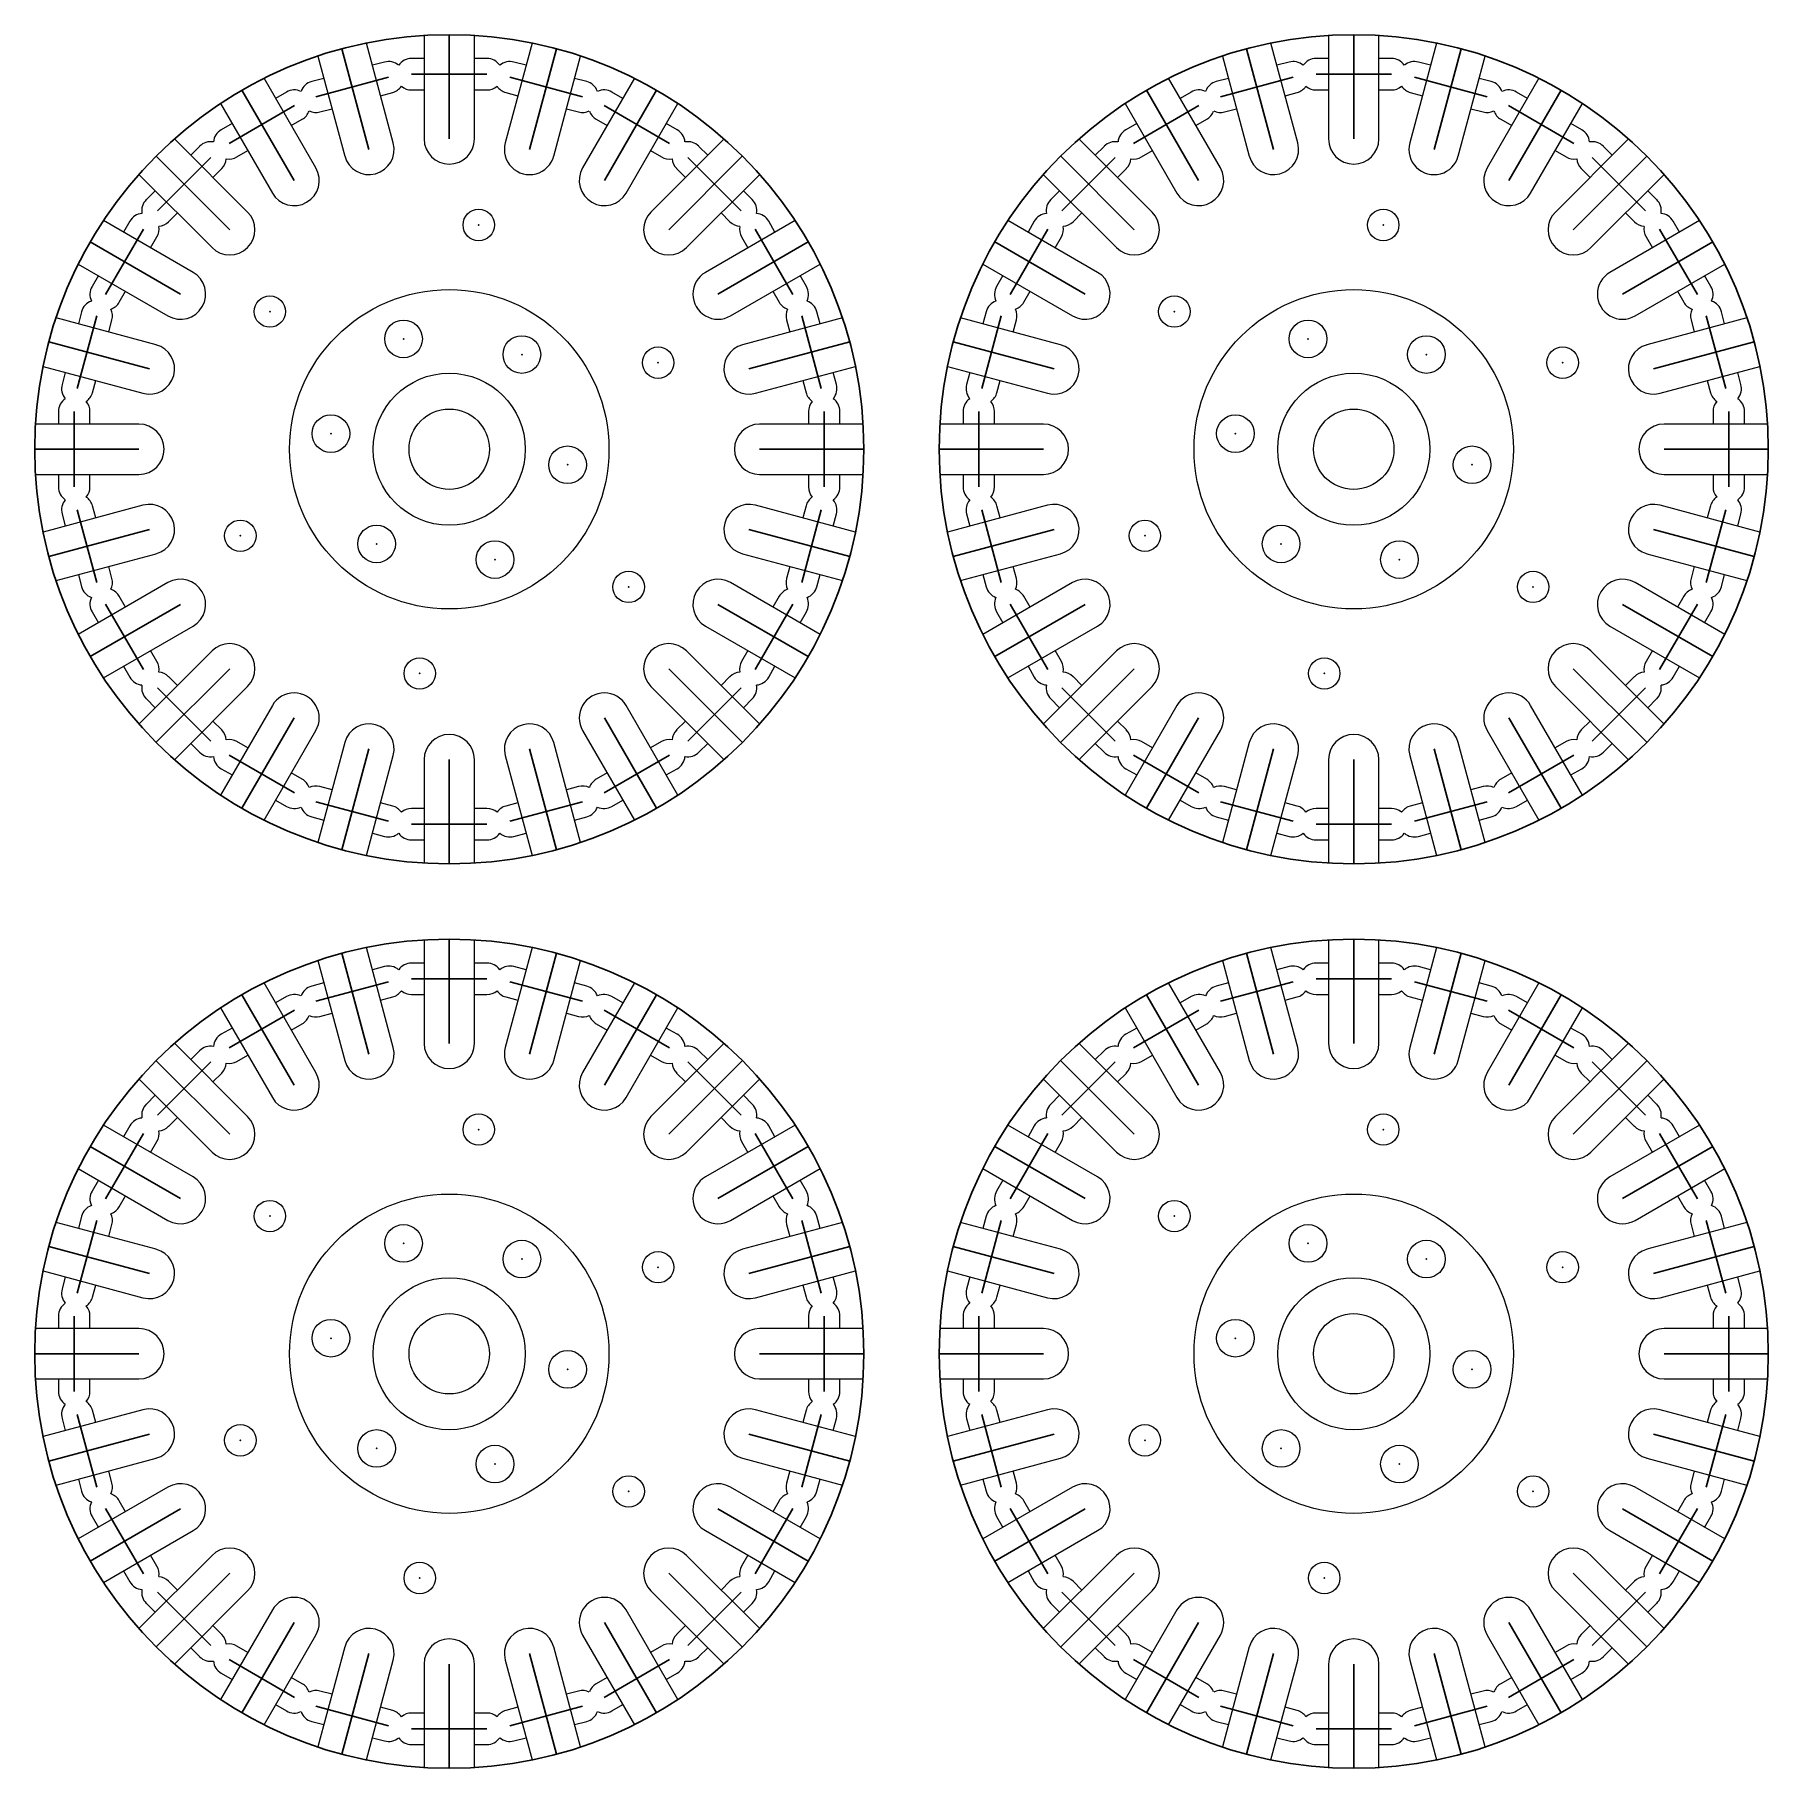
# Model space of a CAD drawing. Header units: millimetres. Extents: x 3 to 141, y 3 to 141.
import ezdxf

# ---------------------------------------------------------------- set-up
doc = ezdxf.new("R2010")
doc.units = ezdxf.units.MM
doc.header["$PDSIZE"] = -1

msp = doc.modelspace()

# ---------------------------------------------------------------- linework, layer by layer
at = {"color": 7, "linetype": 'Continuous', "lineweight": 15}
for p, q in [((34, 140.94), (34, 132.7)), ((38, 132.7), (38, 140.94)), ((106, 140.94), (106, 132.7)), ((110, 132.7), (110, 140.94)), ((31.54, 132.38), (29.41, 140.33)), ((42.59, 140.33), (40.46, 132.38)), ((103.54, 132.38), (101.41, 140.33)), ((114.59, 140.33), (112.46, 132.38)), ((25.54, 139.3), (27.68, 131.34)), ((30.85, 138.82), (29.88, 138.56)), ((34, 139.1), (33, 139.1)), ((39, 139.1), (38, 139.1)), ((42.12, 138.56), (41.15, 138.82)), ((44.32, 131.34), (46.46, 139.3)), ((97.54, 139.3), (99.68, 131.34)), ((102.85, 138.82), (101.88, 138.56)), ((106, 139.1), (105, 139.1)), ((111, 139.1), (110, 139.1)), ((114.12, 138.56), (113.15, 138.82)), ((116.32, 131.34), (118.46, 139.3)), ((25.38, 130.39), (21.26, 137.53)), ((26.02, 137.52), (25.05, 137.26)), ((46.95, 137.26), (45.98, 137.52)), ((50.74, 137.53), (46.62, 130.39)), ((97.38, 130.39), (93.26, 137.53)), ((98.02, 137.52), (97.05, 137.26)), ((118.95, 137.26), (117.98, 137.52)), ((122.74, 137.53), (118.62, 130.39)), ((17.8, 135.53), (21.92, 128.39)), ((23.05, 136.43), (22.18, 135.93)), ((30.53, 136.14), (31.5, 136.4)), ((33, 136.6), (34, 136.6)), ((38, 136.6), (39, 136.6)), ((40.5, 136.4), (41.47, 136.14)), ((49.82, 135.93), (48.95, 136.43)), ((50.08, 128.39), (54.2, 135.53)), ((89.8, 135.53), (93.92, 128.39)), ((95.05, 136.43), (94.18, 135.93)), ((102.53, 136.14), (103.5, 136.4)), ((105, 136.6), (106, 136.6)), ((110, 136.6), (111, 136.6)), ((112.5, 136.4), (113.47, 136.14)), ((121.82, 135.93), (120.95, 136.43)), ((122.08, 128.39), (126.2, 135.53)), ((18.72, 133.93), (17.85, 133.43)), ((23.43, 133.77), (24.3, 134.27)), ((25.7, 134.85), (26.67, 135.11)), ((45.33, 135.11), (46.3, 134.85)), ((47.7, 134.27), (48.57, 133.77)), ((54.15, 133.43), (53.28, 133.93)), ((90.72, 133.93), (89.85, 133.43)), ((95.43, 133.77), (96.3, 134.27)), ((97.7, 134.85), (98.67, 135.11)), ((117.33, 135.11), (118.3, 134.85)), ((119.7, 134.27), (120.57, 133.77)), ((126.15, 133.43), (125.28, 133.93)), ((19.95, 126.88), (14.12, 132.71)), ((57.88, 132.71), (52.05, 126.88)), ((91.95, 126.88), (86.12, 132.71)), ((129.88, 132.71), (124.05, 126.88)), ((16.13, 132.11), (15.42, 131.41)), ((19.1, 131.27), (19.97, 131.77)), ((52.03, 131.77), (52.9, 131.27)), ((56.58, 131.41), (55.87, 132.11)), ((88.13, 132.11), (87.42, 131.41)), ((91.1, 131.27), (91.97, 131.77)), ((124.03, 131.77), (124.9, 131.27)), ((128.58, 131.41), (127.87, 132.11)), ((11.29, 129.88), (17.12, 124.05)), ((17.19, 129.64), (17.9, 130.34)), ((54.1, 130.34), (54.81, 129.64)), ((54.88, 124.05), (60.71, 129.88)), ((83.29, 129.88), (89.12, 124.05)), ((89.19, 129.64), (89.9, 130.34)), ((126.1, 130.34), (126.81, 129.64)), ((126.88, 124.05), (132.71, 129.88)), ((12.59, 128.58), (11.89, 127.87)), ((60.11, 127.87), (59.41, 128.58)), ((84.59, 128.58), (83.89, 127.87)), ((132.11, 127.87), (131.41, 128.58)), ((15.61, 122.08), (8.47, 126.2)), ((10.57, 126.15), (10.07, 125.28)), ((13.66, 126.1), (14.36, 126.81)), ((63.53, 126.2), (56.39, 122.08)), ((57.64, 126.81), (58.34, 126.1)), ((61.93, 125.28), (61.43, 126.15)), ((87.61, 122.08), (80.47, 126.2)), ((82.57, 126.15), (82.07, 125.28)), ((85.66, 126.1), (86.36, 126.81)), ((135.53, 126.2), (128.39, 122.08)), ((129.64, 126.81), (130.34, 126.1)), ((133.93, 125.28), (133.43, 126.15)), ((12.23, 124.03), (12.73, 124.9)), ((59.27, 124.9), (59.77, 124.03)), ((84.23, 124.03), (84.73, 124.9)), ((131.27, 124.9), (131.77, 124.03)), ((6.47, 122.74), (13.61, 118.62)), ((8.07, 121.82), (7.57, 120.95)), ((58.39, 118.62), (65.53, 122.74)), ((64.43, 120.95), (63.93, 121.82)), ((78.47, 122.74), (85.61, 118.62)), ((80.07, 121.82), (79.57, 120.95)), ((130.39, 118.62), (137.53, 122.74)), ((136.43, 120.95), (135.93, 121.82)), ((9.73, 119.7), (10.23, 120.57)), ((61.77, 120.57), (62.27, 119.7)), ((81.73, 119.7), (82.23, 120.57)), ((133.77, 120.57), (134.27, 119.7)), ((6.74, 118.95), (6.48, 117.98)), ((65.52, 117.98), (65.26, 118.95)), ((78.74, 118.95), (78.48, 117.98)), ((137.52, 117.98), (137.26, 118.95)), ((12.66, 116.32), (4.7, 118.46)), ((8.89, 117.33), (9.15, 118.3)), ((67.3, 118.46), (59.34, 116.32)), ((62.85, 118.3), (63.11, 117.33)), ((84.66, 116.32), (76.7, 118.46)), ((80.89, 117.33), (81.15, 118.3)), ((139.3, 118.46), (131.34, 116.32)), ((134.85, 118.3), (135.11, 117.33)), ((3.67, 114.59), (11.62, 112.46)), ((60.38, 112.46), (68.33, 114.59)), ((75.67, 114.59), (83.62, 112.46)), ((132.38, 112.46), (140.33, 114.59)), ((5.44, 114.12), (5.18, 113.15)), ((7.6, 112.5), (7.86, 113.47)), ((64.14, 113.47), (64.4, 112.5)), ((66.82, 113.15), (66.56, 114.12)), ((77.44, 114.12), (77.18, 113.15)), ((79.6, 112.5), (79.86, 113.47)), ((136.14, 113.47), (136.4, 112.5)), ((138.82, 113.15), (138.56, 114.12)), ((4.9, 111), (4.9, 110)), ((7.4, 110), (7.4, 111)), ((64.6, 111), (64.6, 110)), ((67.1, 110), (67.1, 111)), ((76.9, 111), (76.9, 110)), ((79.4, 110), (79.4, 111)), ((136.6, 111), (136.6, 110)), ((139.1, 110), (139.1, 111)), ((11.3, 110), (3.06, 110)), ((68.94, 110), (60.7, 110)), ((83.3, 110), (75.06, 110)), ((140.94, 110), (132.7, 110)), ((3.06, 106), (11.3, 106)), ((4.9, 106), (4.9, 105)), ((7.4, 105), (7.4, 106)), ((60.7, 106), (68.94, 106)), ((64.6, 106), (64.6, 105)), ((67.1, 105), (67.1, 106)), ((75.06, 106), (83.3, 106)), ((76.9, 106), (76.9, 105)), ((79.4, 105), (79.4, 106)), ((132.7, 106), (140.94, 106)), ((136.6, 106), (136.6, 105)), ((139.1, 105), (139.1, 106)), ((11.62, 103.54), (3.67, 101.41)), ((68.33, 101.41), (60.38, 103.54)), ((83.62, 103.54), (75.67, 101.41)), ((140.33, 101.41), (132.38, 103.54)), ((5.18, 102.85), (5.44, 101.88)), ((7.86, 102.53), (7.6, 103.5)), ((64.4, 103.5), (64.14, 102.53)), ((66.56, 101.88), (66.82, 102.85)), ((77.18, 102.85), (77.44, 101.88)), ((79.86, 102.53), (79.6, 103.5)), ((136.4, 103.5), (136.14, 102.53)), ((138.56, 101.88), (138.82, 102.85)), ((4.7, 97.54), (12.66, 99.68)), ((59.34, 99.68), (67.3, 97.54)), ((76.7, 97.54), (84.66, 99.68)), ((131.34, 99.68), (139.3, 97.54)), ((6.48, 98.02), (6.74, 97.05)), ((9.15, 97.7), (8.89, 98.67)), ((63.11, 98.67), (62.85, 97.7)), ((65.26, 97.05), (65.52, 98.02)), ((78.48, 98.02), (78.74, 97.05)), ((81.15, 97.7), (80.89, 98.67)), ((135.11, 98.67), (134.85, 97.7)), ((137.26, 97.05), (137.52, 98.02)), ((13.61, 97.38), (6.47, 93.26)), ((65.53, 93.26), (58.39, 97.38)), ((85.61, 97.38), (78.47, 93.26)), ((137.53, 93.26), (130.39, 97.38)), ((10.23, 95.43), (9.73, 96.3)), ((62.27, 96.3), (61.77, 95.43)), ((82.23, 95.43), (81.73, 96.3)), ((134.27, 96.3), (133.77, 95.43)), ((7.57, 95.05), (8.07, 94.18)), ((8.47, 89.8), (15.61, 93.92)), ((56.39, 93.92), (63.53, 89.8)), ((63.93, 94.18), (64.43, 95.05)), ((79.57, 95.05), (80.07, 94.18)), ((80.47, 89.8), (87.61, 93.92)), ((128.39, 93.92), (135.53, 89.8)), ((135.93, 94.18), (136.43, 95.05)), ((17.12, 91.95), (11.29, 86.12)), ((12.73, 91.1), (12.23, 91.97)), ((60.71, 86.12), (54.88, 91.95)), ((59.77, 91.97), (59.27, 91.1)), ((89.12, 91.95), (83.29, 86.12)), ((84.73, 91.1), (84.23, 91.97)), ((132.71, 86.12), (126.88, 91.95)), ((131.77, 91.97), (131.27, 91.1)), ((10.07, 90.72), (10.57, 89.85)), ((14.36, 89.19), (13.66, 89.9)), ((58.34, 89.9), (57.64, 89.19)), ((61.43, 89.85), (61.93, 90.72)), ((82.07, 90.72), (82.57, 89.85)), ((86.36, 89.19), (85.66, 89.9)), ((130.34, 89.9), (129.64, 89.19)), ((133.43, 89.85), (133.93, 90.72)), ((14.12, 83.29), (19.95, 89.12)), ((52.05, 89.12), (57.88, 83.29)), ((86.12, 83.29), (91.95, 89.12)), ((124.05, 89.12), (129.88, 83.29)), ((11.89, 88.13), (12.59, 87.42)), ((21.92, 87.61), (17.8, 80.47)), ((54.2, 80.47), (50.08, 87.61)), ((59.41, 87.42), (60.11, 88.13)), ((83.89, 88.13), (84.59, 87.42)), ((93.92, 87.61), (89.8, 80.47)), ((126.2, 80.47), (122.08, 87.61)), ((131.41, 87.42), (132.11, 88.13)), ((17.9, 85.66), (17.19, 86.36)), ((21.26, 78.47), (25.38, 85.61)), ((46.62, 85.61), (50.74, 78.47)), ((54.81, 86.36), (54.1, 85.66)), ((89.9, 85.66), (89.19, 86.36)), ((93.26, 78.47), (97.38, 85.61)), ((118.62, 85.61), (122.74, 78.47)), ((126.81, 86.36), (126.1, 85.66)), ((15.42, 84.59), (16.13, 83.89)), ((19.97, 84.23), (19.1, 84.73)), ((27.68, 84.66), (25.54, 76.7)), ((46.46, 76.7), (44.32, 84.66)), ((52.9, 84.73), (52.03, 84.23)), ((55.87, 83.89), (56.58, 84.59)), ((87.42, 84.59), (88.13, 83.89)), ((91.97, 84.23), (91.1, 84.73)), ((99.68, 84.66), (97.54, 76.7)), ((118.46, 76.7), (116.32, 84.66)), ((124.9, 84.73), (124.03, 84.23)), ((127.87, 83.89), (128.58, 84.59)), ((29.41, 75.67), (31.54, 83.62)), ((34, 83.3), (34, 75.06)), ((38, 75.06), (38, 83.3)), ((40.46, 83.62), (42.59, 75.67)), ((101.41, 75.67), (103.54, 83.62)), ((106, 83.3), (106, 75.06)), ((110, 75.06), (110, 83.3)), ((112.46, 83.62), (114.59, 75.67)), ((17.85, 82.57), (18.72, 82.07)), ((24.3, 81.73), (23.43, 82.23)), ((48.57, 82.23), (47.7, 81.73)), ((53.28, 82.07), (54.15, 82.57)), ((89.85, 82.57), (90.72, 82.07)), ((96.3, 81.73), (95.43, 82.23)), ((120.57, 82.23), (119.7, 81.73)), ((125.28, 82.07), (126.15, 82.57)), ((22.18, 80.07), (23.05, 79.57)), ((26.67, 80.89), (25.7, 81.15)), ((46.3, 81.15), (45.33, 80.89)), ((48.95, 79.57), (49.82, 80.07)), ((94.18, 80.07), (95.05, 79.57)), ((98.67, 80.89), (97.7, 81.15)), ((118.3, 81.15), (117.33, 80.89)), ((120.95, 79.57), (121.82, 80.07)), ((25.05, 78.74), (26.02, 78.48)), ((31.5, 79.6), (30.53, 79.86)), ((34, 79.4), (33, 79.4)), ((39, 79.4), (38, 79.4)), ((41.47, 79.86), (40.5, 79.6)), ((45.98, 78.48), (46.95, 78.74)), ((97.05, 78.74), (98.02, 78.48)), ((103.5, 79.6), (102.53, 79.86)), ((106, 79.4), (105, 79.4)), ((111, 79.4), (110, 79.4)), ((113.47, 79.86), (112.5, 79.6)), ((117.98, 78.48), (118.95, 78.74)), ((29.88, 77.44), (30.85, 77.18)), ((41.15, 77.18), (42.12, 77.44)), ((101.88, 77.44), (102.85, 77.18)), ((113.15, 77.18), (114.12, 77.44)), ((33, 76.9), (34, 76.9)), ((38, 76.9), (39, 76.9)), ((105, 76.9), (106, 76.9)), ((110, 76.9), (111, 76.9)), ((31.54, 60.38), (29.41, 68.33)), ((34, 68.94), (34, 60.7)), ((38, 60.7), (38, 68.94)), ((42.59, 68.33), (40.46, 60.38)), ((103.54, 60.38), (101.41, 68.33)), ((106, 68.94), (106, 60.7)), ((110, 60.7), (110, 68.94)), ((114.59, 68.33), (112.46, 60.38)), ((25.54, 67.3), (27.68, 59.34)), ((30.85, 66.82), (29.88, 66.56)), ((34, 67.1), (33, 67.1)), ((39, 67.1), (38, 67.1)), ((42.12, 66.56), (41.15, 66.82)), ((44.32, 59.34), (46.46, 67.3)), ((97.54, 67.3), (99.68, 59.34)), ((102.85, 66.82), (101.88, 66.56)), ((106, 67.1), (105, 67.1)), ((111, 67.1), (110, 67.1)), ((114.12, 66.56), (113.15, 66.82)), ((116.32, 59.34), (118.46, 67.3)), ((25.38, 58.39), (21.26, 65.53)), ((26.02, 65.52), (25.05, 65.26)), ((46.95, 65.26), (45.98, 65.52)), ((50.74, 65.53), (46.62, 58.39)), ((97.38, 58.39), (93.26, 65.53)), ((98.02, 65.52), (97.05, 65.26)), ((118.95, 65.26), (117.98, 65.52)), ((122.74, 65.53), (118.62, 58.39)), ((17.8, 63.53), (21.92, 56.39)), ((23.05, 64.43), (22.18, 63.93)), ((30.53, 64.14), (31.5, 64.4)), ((33, 64.6), (34, 64.6)), ((38, 64.6), (39, 64.6)), ((40.5, 64.4), (41.47, 64.14)), ((49.82, 63.93), (48.95, 64.43)), ((50.08, 56.39), (54.2, 63.53)), ((89.8, 63.53), (93.92, 56.39)), ((95.05, 64.43), (94.18, 63.93)), ((102.53, 64.14), (103.5, 64.4)), ((105, 64.6), (106, 64.6)), ((110, 64.6), (111, 64.6)), ((112.5, 64.4), (113.47, 64.14)), ((121.82, 63.93), (120.95, 64.43)), ((122.08, 56.39), (126.2, 63.53)), ((23.43, 61.77), (24.3, 62.27)), ((25.7, 62.85), (26.67, 63.11)), ((45.33, 63.11), (46.3, 62.85)), ((47.7, 62.27), (48.57, 61.77)), ((95.43, 61.77), (96.3, 62.27)), ((97.7, 62.85), (98.67, 63.11)), ((117.33, 63.11), (118.3, 62.85)), ((119.7, 62.27), (120.57, 61.77)), ((18.72, 61.93), (17.85, 61.43)), ((54.15, 61.43), (53.28, 61.93)), ((90.72, 61.93), (89.85, 61.43)), ((126.15, 61.43), (125.28, 61.93)), ((19.95, 54.88), (14.12, 60.71)), ((16.13, 60.11), (15.42, 59.41)), ((19.1, 59.27), (19.97, 59.77)), ((52.03, 59.77), (52.9, 59.27)), ((57.88, 60.71), (52.05, 54.88)), ((56.58, 59.41), (55.87, 60.11)), ((91.95, 54.88), (86.12, 60.71)), ((88.13, 60.11), (87.42, 59.41)), ((91.1, 59.27), (91.97, 59.77)), ((124.03, 59.77), (124.9, 59.27)), ((129.88, 60.71), (124.05, 54.88)), ((128.58, 59.41), (127.87, 60.11)), ((17.19, 57.64), (17.9, 58.34)), ((54.1, 58.34), (54.81, 57.64)), ((89.19, 57.64), (89.9, 58.34)), ((126.1, 58.34), (126.81, 57.64)), ((11.29, 57.88), (17.12, 52.05)), ((54.88, 52.05), (60.71, 57.88)), ((83.29, 57.88), (89.12, 52.05)), ((126.88, 52.05), (132.71, 57.88)), ((12.59, 56.58), (11.89, 55.87)), ((60.11, 55.87), (59.41, 56.58)), ((84.59, 56.58), (83.89, 55.87)), ((132.11, 55.87), (131.41, 56.58)), ((15.61, 50.08), (8.47, 54.2)), ((10.57, 54.15), (10.07, 53.28)), ((13.66, 54.1), (14.36, 54.81)), ((63.53, 54.2), (56.39, 50.08)), ((57.64, 54.81), (58.34, 54.1)), ((61.93, 53.28), (61.43, 54.15)), ((87.61, 50.08), (80.47, 54.2)), ((82.57, 54.15), (82.07, 53.28)), ((85.66, 54.1), (86.36, 54.81)), ((135.53, 54.2), (128.39, 50.08)), ((129.64, 54.81), (130.34, 54.1)), ((133.93, 53.28), (133.43, 54.15)), ((12.23, 52.03), (12.73, 52.9)), ((59.27, 52.9), (59.77, 52.03)), ((84.23, 52.03), (84.73, 52.9)), ((131.27, 52.9), (131.77, 52.03)), ((6.47, 50.74), (13.61, 46.62)), ((8.07, 49.82), (7.57, 48.95)), ((58.39, 46.62), (65.53, 50.74)), ((64.43, 48.95), (63.93, 49.82)), ((78.47, 50.74), (85.61, 46.62)), ((80.07, 49.82), (79.57, 48.95)), ((130.39, 46.62), (137.53, 50.74)), ((136.43, 48.95), (135.93, 49.82)), ((9.73, 47.7), (10.23, 48.57)), ((61.77, 48.57), (62.27, 47.7)), ((81.73, 47.7), (82.23, 48.57)), ((133.77, 48.57), (134.27, 47.7)), ((6.74, 46.95), (6.48, 45.98)), ((65.52, 45.98), (65.26, 46.95)), ((78.74, 46.95), (78.48, 45.98)), ((137.52, 45.98), (137.26, 46.95)), ((12.66, 44.32), (4.7, 46.46)), ((8.89, 45.33), (9.15, 46.3)), ((67.3, 46.46), (59.34, 44.32)), ((62.85, 46.3), (63.11, 45.33)), ((84.66, 44.32), (76.7, 46.46)), ((80.89, 45.33), (81.15, 46.3)), ((139.3, 46.46), (131.34, 44.32)), ((134.85, 46.3), (135.11, 45.33)), ((3.67, 42.59), (11.62, 40.46)), ((5.44, 42.12), (5.18, 41.15)), ((7.6, 40.5), (7.86, 41.47)), ((60.38, 40.46), (68.33, 42.59)), ((64.14, 41.47), (64.4, 40.5)), ((66.82, 41.15), (66.56, 42.12)), ((75.67, 42.59), (83.62, 40.46)), ((77.44, 42.12), (77.18, 41.15)), ((79.6, 40.5), (79.86, 41.47)), ((132.38, 40.46), (140.33, 42.59)), ((136.14, 41.47), (136.4, 40.5)), ((138.82, 41.15), (138.56, 42.12)), ((4.9, 39), (4.9, 38)), ((7.4, 38), (7.4, 39)), ((64.6, 39), (64.6, 38)), ((67.1, 38), (67.1, 39)), ((76.9, 39), (76.9, 38)), ((79.4, 38), (79.4, 39)), ((136.6, 39), (136.6, 38)), ((139.1, 38), (139.1, 39)), ((11.3, 38), (3.06, 38)), ((68.94, 38), (60.7, 38)), ((83.3, 38), (75.06, 38)), ((140.94, 38), (132.7, 38)), ((3.06, 34), (11.3, 34)), ((4.9, 34), (4.9, 33)), ((7.4, 33), (7.4, 34)), ((60.7, 34), (68.94, 34)), ((64.6, 34), (64.6, 33)), ((67.1, 33), (67.1, 34)), ((75.06, 34), (83.3, 34)), ((76.9, 34), (76.9, 33)), ((79.4, 33), (79.4, 34)), ((132.7, 34), (140.94, 34)), ((136.6, 34), (136.6, 33)), ((139.1, 33), (139.1, 34)), ((11.62, 31.54), (3.67, 29.41)), ((5.18, 30.85), (5.44, 29.88)), ((7.86, 30.53), (7.6, 31.5)), ((68.33, 29.41), (60.38, 31.54)), ((64.4, 31.5), (64.14, 30.53)), ((66.56, 29.88), (66.82, 30.85)), ((83.62, 31.54), (75.67, 29.41)), ((77.18, 30.85), (77.44, 29.88)), ((79.86, 30.53), (79.6, 31.5)), ((140.33, 29.41), (132.38, 31.54)), ((136.4, 31.5), (136.14, 30.53)), ((138.56, 29.88), (138.82, 30.85)), ((4.7, 25.54), (12.66, 27.68)), ((59.34, 27.68), (67.3, 25.54)), ((76.7, 25.54), (84.66, 27.68)), ((131.34, 27.68), (139.3, 25.54)), ((9.15, 25.7), (8.89, 26.67)), ((63.11, 26.67), (62.85, 25.7)), ((81.15, 25.7), (80.89, 26.67)), ((135.11, 26.67), (134.85, 25.7)), ((13.61, 25.38), (6.47, 21.26)), ((6.48, 26.02), (6.74, 25.05)), ((65.53, 21.26), (58.39, 25.38)), ((65.26, 25.05), (65.52, 26.02)), ((85.61, 25.38), (78.47, 21.26)), ((78.48, 26.02), (78.74, 25.05)), ((137.53, 21.26), (130.39, 25.38)), ((137.26, 25.05), (137.52, 26.02)), ((10.23, 23.43), (9.73, 24.3)), ((62.27, 24.3), (61.77, 23.43)), ((82.23, 23.43), (81.73, 24.3)), ((134.27, 24.3), (133.77, 23.43)), ((7.57, 23.05), (8.07, 22.18)), ((63.93, 22.18), (64.43, 23.05)), ((79.57, 23.05), (80.07, 22.18)), ((135.93, 22.18), (136.43, 23.05)), ((8.47, 17.8), (15.61, 21.92)), ((56.39, 21.92), (63.53, 17.8)), ((80.47, 17.8), (87.61, 21.92)), ((128.39, 21.92), (135.53, 17.8)), ((17.12, 19.95), (11.29, 14.12)), ((12.73, 19.1), (12.23, 19.97)), ((60.71, 14.12), (54.88, 19.95)), ((59.77, 19.97), (59.27, 19.1)), ((89.12, 19.95), (83.29, 14.12)), ((84.73, 19.1), (84.23, 19.97)), ((132.71, 14.12), (126.88, 19.95)), ((131.77, 19.97), (131.27, 19.1)), ((10.07, 18.72), (10.57, 17.85)), ((61.43, 17.85), (61.93, 18.72)), ((82.07, 18.72), (82.57, 17.85)), ((133.43, 17.85), (133.93, 18.72)), ((14.36, 17.19), (13.66, 17.9)), ((14.12, 11.29), (19.95, 17.12)), ((52.05, 17.12), (57.88, 11.29)), ((58.34, 17.9), (57.64, 17.19)), ((86.36, 17.19), (85.66, 17.9)), ((86.12, 11.29), (91.95, 17.12)), ((124.05, 17.12), (129.88, 11.29)), ((130.34, 17.9), (129.64, 17.19)), ((11.89, 16.13), (12.59, 15.42)), ((21.92, 15.61), (17.8, 8.47)), ((54.2, 8.47), (50.08, 15.61)), ((59.41, 15.42), (60.11, 16.13)), ((83.89, 16.13), (84.59, 15.42)), ((93.92, 15.61), (89.8, 8.47)), ((126.2, 8.47), (122.08, 15.61)), ((131.41, 15.42), (132.11, 16.13)), ((17.9, 13.66), (17.19, 14.36)), ((54.81, 14.36), (54.1, 13.66)), ((89.9, 13.66), (89.19, 14.36)), ((126.81, 14.36), (126.1, 13.66)), ((15.42, 12.59), (16.13, 11.89)), ((19.97, 12.23), (19.1, 12.73)), ((21.26, 6.47), (25.38, 13.61)), ((27.68, 12.66), (25.54, 4.7)), ((46.46, 4.7), (44.32, 12.66)), ((46.62, 13.61), (50.74, 6.47)), ((52.9, 12.73), (52.03, 12.23)), ((55.87, 11.89), (56.58, 12.59)), ((87.42, 12.59), (88.13, 11.89)), ((91.97, 12.23), (91.1, 12.73)), ((93.26, 6.47), (97.38, 13.61)), ((99.68, 12.66), (97.54, 4.7)), ((118.46, 4.7), (116.32, 12.66)), ((118.62, 13.61), (122.74, 6.47)), ((124.9, 12.73), (124.03, 12.23)), ((127.87, 11.89), (128.58, 12.59)), ((29.41, 3.67), (31.54, 11.62)), ((34, 11.3), (34, 3.06)), ((38, 3.06), (38, 11.3)), ((40.46, 11.62), (42.59, 3.67)), ((101.41, 3.67), (103.54, 11.62)), ((106, 11.3), (106, 3.06)), ((110, 3.06), (110, 11.3)), ((112.46, 11.62), (114.59, 3.67)), ((17.85, 10.57), (18.72, 10.07)), ((24.3, 9.73), (23.43, 10.23)), ((48.57, 10.23), (47.7, 9.73)), ((53.28, 10.07), (54.15, 10.57)), ((89.85, 10.57), (90.72, 10.07)), ((96.3, 9.73), (95.43, 10.23)), ((120.57, 10.23), (119.7, 9.73)), ((125.28, 10.07), (126.15, 10.57)), ((26.67, 8.89), (25.7, 9.15)), ((46.3, 9.15), (45.33, 8.89)), ((98.67, 8.89), (97.7, 9.15)), ((118.3, 9.15), (117.33, 8.89)), ((22.18, 8.07), (23.05, 7.57)), ((31.5, 7.6), (30.53, 7.86)), ((34, 7.4), (33, 7.4)), ((39, 7.4), (38, 7.4)), ((41.47, 7.86), (40.5, 7.6)), ((48.95, 7.57), (49.82, 8.07)), ((94.18, 8.07), (95.05, 7.57)), ((103.5, 7.6), (102.53, 7.86)), ((106, 7.4), (105, 7.4)), ((111, 7.4), (110, 7.4)), ((113.47, 7.86), (112.5, 7.6)), ((120.95, 7.57), (121.82, 8.07)), ((25.05, 6.74), (26.02, 6.48)), ((45.98, 6.48), (46.95, 6.74)), ((97.05, 6.74), (98.02, 6.48)), ((117.98, 6.48), (118.95, 6.74)), ((29.88, 5.44), (30.85, 5.18)), ((33, 4.9), (34, 4.9)), ((38, 4.9), (39, 4.9)), ((41.15, 5.18), (42.12, 5.44)), ((101.88, 5.44), (102.85, 5.18)), ((105, 4.9), (106, 4.9)), ((110, 4.9), (111, 4.9)), ((113.15, 5.18), (114.12, 5.44))]:
    msp.add_line(p, q, dxfattribs=at)
for p, q in [((36, 132.7), (36, 141)), ((108, 132.7), (108, 141)), ((29.61, 131.86), (27.46, 139.88)), ((42.39, 131.86), (44.54, 139.88)), ((101.61, 131.86), (99.46, 139.88)), ((114.39, 131.86), (116.54, 139.88)), ((31.17, 137.61), (25.38, 136.06)), ((33, 137.85), (39, 137.85)), ((46.62, 136.06), (40.83, 137.61)), ((103.17, 137.61), (97.38, 136.06)), ((105, 137.85), (111, 137.85)), ((118.62, 136.06), (112.83, 137.61)), ((18.48, 132.35), (23.67, 135.35)), ((23.65, 129.39), (19.5, 136.58)), ((53.52, 132.35), (48.33, 135.35)), ((48.35, 129.39), (52.5, 136.58)), ((90.48, 132.35), (95.67, 135.35)), ((95.65, 129.39), (91.5, 136.58)), ((125.52, 132.35), (120.33, 135.35)), ((120.35, 129.39), (124.5, 136.58)), ((18.53, 125.47), (12.67, 131.33)), ((17.01, 131.23), (12.77, 126.99)), ((53.47, 125.47), (59.33, 131.33)), ((59.23, 126.99), (54.99, 131.23)), ((90.53, 125.47), (84.67, 131.33)), ((89.01, 131.23), (84.77, 126.99)), ((125.47, 125.47), (131.33, 131.33)), ((131.23, 126.99), (126.99, 131.23)), ((14.61, 120.35), (7.42, 124.5)), ((11.65, 125.52), (8.65, 120.33)), ((57.39, 120.35), (64.58, 124.5)), ((63.35, 120.33), (60.35, 125.52)), ((86.61, 120.35), (79.42, 124.5)), ((83.65, 125.52), (80.65, 120.33)), ((129.39, 120.35), (136.58, 124.5)), ((135.35, 120.33), (132.35, 125.52)), ((7.94, 118.62), (6.39, 112.83)), ((65.61, 112.83), (64.06, 118.62)), ((79.94, 118.62), (78.39, 112.83)), ((137.61, 112.83), (136.06, 118.62)), ((12.14, 114.39), (4.12, 116.54)), ((59.86, 114.39), (67.88, 116.54)), ((84.14, 114.39), (76.12, 116.54)), ((131.86, 114.39), (139.88, 116.54)), ((6.15, 111), (6.15, 105)), ((65.85, 105), (65.85, 111)), ((78.15, 111), (78.15, 105)), ((137.85, 105), (137.85, 111)), ((11.3, 108), (3, 108)), ((60.7, 108), (69, 108)), ((83.3, 108), (75, 108)), ((132.7, 108), (141, 108)), ((6.39, 103.17), (7.94, 97.38)), ((64.06, 97.38), (65.61, 103.17)), ((78.39, 103.17), (79.94, 97.38)), ((136.06, 97.38), (137.61, 103.17)), ((12.14, 101.61), (4.12, 99.46)), ((59.86, 101.61), (67.88, 99.46)), ((84.14, 101.61), (76.12, 99.46)), ((131.86, 101.61), (139.88, 99.46)), ((14.61, 95.65), (7.42, 91.5)), ((8.65, 95.67), (11.65, 90.48)), ((57.39, 95.65), (64.58, 91.5)), ((60.35, 90.48), (63.35, 95.67)), ((86.61, 95.65), (79.42, 91.5)), ((80.65, 95.67), (83.65, 90.48)), ((129.39, 95.65), (136.58, 91.5)), ((132.35, 90.48), (135.35, 95.67)), ((18.53, 90.53), (12.67, 84.67)), ((53.47, 90.53), (59.33, 84.67)), ((90.53, 90.53), (84.67, 84.67)), ((125.47, 90.53), (131.33, 84.67)), ((12.77, 89.01), (17.01, 84.77)), ((54.99, 84.77), (59.23, 89.01)), ((84.77, 89.01), (89.01, 84.77)), ((126.99, 84.77), (131.23, 89.01)), ((23.65, 86.61), (19.5, 79.42)), ((48.35, 86.61), (52.5, 79.42)), ((95.65, 86.61), (91.5, 79.42)), ((120.35, 86.61), (124.5, 79.42)), ((18.48, 83.65), (23.67, 80.65)), ((29.61, 84.14), (27.46, 76.12)), ((36, 83.3), (36, 75)), ((42.39, 84.14), (44.54, 76.12)), ((48.33, 80.65), (53.52, 83.65)), ((90.48, 83.65), (95.67, 80.65)), ((101.61, 84.14), (99.46, 76.12)), ((108, 83.3), (108, 75)), ((114.39, 84.14), (116.54, 76.12)), ((120.33, 80.65), (125.52, 83.65)), ((25.38, 79.94), (31.17, 78.39)), ((40.83, 78.39), (46.62, 79.94)), ((97.38, 79.94), (103.17, 78.39)), ((112.83, 78.39), (118.62, 79.94)), ((33, 78.15), (39, 78.15)), ((105, 78.15), (111, 78.15)), ((36, 60.7), (36, 69)), ((108, 60.7), (108, 69)), ((29.61, 59.86), (27.46, 67.88)), ((42.39, 59.86), (44.54, 67.88)), ((101.61, 59.86), (99.46, 67.88)), ((114.39, 59.86), (116.54, 67.88)), ((31.17, 65.61), (25.38, 64.06)), ((33, 65.85), (39, 65.85)), ((46.62, 64.06), (40.83, 65.61)), ((103.17, 65.61), (97.38, 64.06)), ((105, 65.85), (111, 65.85)), ((118.62, 64.06), (112.83, 65.61)), ((23.65, 57.39), (19.5, 64.58)), ((48.35, 57.39), (52.5, 64.58)), ((95.65, 57.39), (91.5, 64.58)), ((120.35, 57.39), (124.5, 64.58)), ((18.48, 60.35), (23.67, 63.35)), ((53.52, 60.35), (48.33, 63.35)), ((90.48, 60.35), (95.67, 63.35)), ((125.52, 60.35), (120.33, 63.35)), ((18.53, 53.47), (12.67, 59.33)), ((17.01, 59.23), (12.77, 54.99)), ((53.47, 53.47), (59.33, 59.33)), ((59.23, 54.99), (54.99, 59.23)), ((90.53, 53.47), (84.67, 59.33)), ((89.01, 59.23), (84.77, 54.99)), ((125.47, 53.47), (131.33, 59.33)), ((131.23, 54.99), (126.99, 59.23)), ((14.61, 48.35), (7.42, 52.5)), ((11.65, 53.52), (8.65, 48.33)), ((57.39, 48.35), (64.58, 52.5)), ((63.35, 48.33), (60.35, 53.52)), ((86.61, 48.35), (79.42, 52.5)), ((83.65, 53.52), (80.65, 48.33)), ((129.39, 48.35), (136.58, 52.5)), ((135.35, 48.33), (132.35, 53.52)), ((7.94, 46.62), (6.39, 40.83)), ((65.61, 40.83), (64.06, 46.62)), ((79.94, 46.62), (78.39, 40.83)), ((137.61, 40.83), (136.06, 46.62)), ((12.14, 42.39), (4.12, 44.54)), ((59.86, 42.39), (67.88, 44.54)), ((84.14, 42.39), (76.12, 44.54)), ((131.86, 42.39), (139.88, 44.54)), ((6.15, 39), (6.15, 33)), ((65.85, 33), (65.85, 39)), ((78.15, 39), (78.15, 33)), ((137.85, 33), (137.85, 39)), ((11.3, 36), (3, 36)), ((60.7, 36), (69, 36)), ((83.3, 36), (75, 36)), ((132.7, 36), (141, 36)), ((6.39, 31.17), (7.94, 25.38)), ((64.06, 25.38), (65.61, 31.17)), ((78.39, 31.17), (79.94, 25.38)), ((136.06, 25.38), (137.61, 31.17)), ((12.14, 29.61), (4.12, 27.46)), ((59.86, 29.61), (67.88, 27.46)), ((84.14, 29.61), (76.12, 27.46)), ((131.86, 29.61), (139.88, 27.46)), ((14.61, 23.65), (7.42, 19.5)), ((8.65, 23.67), (11.65, 18.48)), ((57.39, 23.65), (64.58, 19.5)), ((60.35, 18.48), (63.35, 23.67)), ((86.61, 23.65), (79.42, 19.5)), ((80.65, 23.67), (83.65, 18.48)), ((129.39, 23.65), (136.58, 19.5)), ((132.35, 18.48), (135.35, 23.67)), ((18.53, 18.53), (12.67, 12.67)), ((53.47, 18.53), (59.33, 12.67)), ((90.53, 18.53), (84.67, 12.67)), ((125.47, 18.53), (131.33, 12.67)), ((12.77, 17.01), (17.01, 12.77)), ((54.99, 12.77), (59.23, 17.01)), ((84.77, 17.01), (89.01, 12.77)), ((126.99, 12.77), (131.23, 17.01)), ((23.65, 14.61), (19.5, 7.42)), ((48.35, 14.61), (52.5, 7.42)), ((95.65, 14.61), (91.5, 7.42)), ((120.35, 14.61), (124.5, 7.42)), ((18.48, 11.65), (23.67, 8.65)), ((29.61, 12.14), (27.46, 4.12)), ((36, 11.3), (36, 3)), ((42.39, 12.14), (44.54, 4.12)), ((48.33, 8.65), (53.52, 11.65)), ((90.48, 11.65), (95.67, 8.65)), ((101.61, 12.14), (99.46, 4.12)), ((108, 11.3), (108, 3)), ((114.39, 12.14), (116.54, 4.12)), ((120.33, 8.65), (125.52, 11.65)), ((25.38, 7.94), (31.17, 6.39)), ((40.83, 6.39), (46.62, 7.94)), ((97.38, 7.94), (103.17, 6.39)), ((112.83, 6.39), (118.62, 7.94)), ((33, 6.15), (39, 6.15)), ((105, 6.15), (111, 6.15))]:
    msp.add_line(p, q)
for centre in [(36, 108), (108, 108), (36, 36), (108, 36)]:
    msp.add_circle(centre, 33)
for centre, radius in [((38.35, 125.85), 1.25), ((110.35, 125.85), 1.25), ((21.72, 118.96), 1.25), ((36, 108), 12.71), ((93.72, 118.96), 1.25), ((108, 108), 12.71), ((32.36, 116.78), 1.5), ((104.36, 116.78), 1.5), ((41.78, 115.54), 1.5), ((52.63, 114.89), 1.25), ((113.78, 115.54), 1.5), ((124.63, 114.89), 1.25), ((36, 108), 6.05), ((108, 108), 6.05), ((26.58, 109.24), 1.5), ((36, 108), 3.2), ((98.58, 109.24), 1.5), ((108, 108), 3.2), ((45.42, 106.76), 1.5), ((117.42, 106.76), 1.5), ((19.37, 101.11), 1.25), ((91.37, 101.11), 1.25), ((30.22, 100.46), 1.5), ((102.22, 100.46), 1.5), ((39.64, 99.22), 1.5), ((111.64, 99.22), 1.5), ((50.28, 97.04), 1.25), ((122.28, 97.04), 1.25), ((33.65, 90.15), 1.25), ((105.65, 90.15), 1.25), ((38.35, 53.85), 1.25), ((110.35, 53.85), 1.25), ((36, 36), 12.71), ((108, 36), 12.71), ((21.72, 46.96), 1.25), ((93.72, 46.96), 1.25), ((32.36, 44.78), 1.5), ((104.36, 44.78), 1.5), ((41.78, 43.54), 1.5), ((113.78, 43.54), 1.5), ((52.63, 42.89), 1.25), ((124.63, 42.89), 1.25), ((36, 36), 6.05), ((108, 36), 6.05), ((26.58, 37.24), 1.5), ((36, 36), 3.2), ((98.58, 37.24), 1.5), ((108, 36), 3.2), ((45.42, 34.76), 1.5), ((117.42, 34.76), 1.5), ((19.37, 29.11), 1.25), ((91.37, 29.11), 1.25), ((30.22, 28.46), 1.5), ((102.22, 28.46), 1.5), ((39.64, 27.22), 1.5), ((111.64, 27.22), 1.5), ((50.28, 25.04), 1.25), ((122.28, 25.04), 1.25), ((33.65, 18.15), 1.25), ((105.65, 18.15), 1.25)]:
    msp.add_circle(centre, radius, dxfattribs=at)
for centre, radius, start, end in [((31.17, 137.61), 1.25, 49.9813, 105), ((33, 137.85), 1.25, 90, 145.0187), ((39, 137.85), 1.25, 34.9813, 90), ((40.83, 137.61), 1.25, 75, 130.0187), ((103.17, 137.61), 1.25, 49.9813, 105), ((105, 137.85), 1.25, 90, 145.0187), ((111, 137.85), 1.25, 34.9813, 90), ((112.83, 137.61), 1.25, 75, 130.0187), ((25.38, 136.06), 1.25, 105, 160.0187), ((31.17, 137.61), 1.25, 285, 325.0187), ((33, 137.85), 1.25, 229.9813, 270), ((39, 137.85), 1.25, 270, 310.0187), ((40.83, 137.61), 1.25, 214.9813, 255), ((46.62, 136.06), 1.25, 19.9813, 75), ((97.38, 136.06), 1.25, 105, 160.0187), ((103.17, 137.61), 1.25, 285, 325.0187), ((105, 137.85), 1.25, 229.9813, 270), ((111, 137.85), 1.25, 270, 310.0187), ((112.83, 137.61), 1.25, 214.9813, 255), ((118.62, 136.06), 1.25, 19.9813, 75), ((23.67, 135.35), 1.25, 64.9813, 120), ((48.33, 135.35), 1.25, 60, 115.0187), ((95.67, 135.35), 1.25, 64.9813, 120), ((120.33, 135.35), 1.25, 60, 115.0187), ((23.67, 135.35), 1.25, 300, 340.0187), ((25.38, 136.06), 1.25, 244.9813, 285), ((46.62, 136.06), 1.25, 255, 295.0187), ((48.33, 135.35), 1.25, 199.9813, 240), ((95.67, 135.35), 1.25, 300, 340.0187), ((97.38, 136.06), 1.25, 244.9813, 285), ((118.62, 136.06), 1.25, 255, 295.0187), ((120.33, 135.35), 1.25, 199.9813, 240), ((18.48, 132.35), 1.25, 120, 175.0187), ((36, 132.7), 2, 180, 0), ((53.52, 132.35), 1.25, 4.9813, 60), ((90.48, 132.35), 1.25, 120, 175.0187), ((108, 132.7), 2, 180, 0), ((125.52, 132.35), 1.25, 4.9813, 60), ((17.01, 131.23), 1.25, 79.9813, 135), ((17.01, 131.23), 1.25, 315, 355.0187), ((18.48, 132.35), 1.25, 259.9813, 300), ((29.61, 131.86), 2, 195, 15), ((42.39, 131.86), 2, 165, 345), ((53.52, 132.35), 1.25, 240, 280.0187), ((54.99, 131.23), 1.25, 184.9813, 225), ((54.99, 131.23), 1.25, 45, 100.0187), ((89.01, 131.23), 1.25, 79.9813, 135), ((89.01, 131.23), 1.25, 315, 355.0187), ((90.48, 132.35), 1.25, 259.9813, 300), ((101.61, 131.86), 2, 195, 15), ((114.39, 131.86), 2, 165, 345), ((125.52, 132.35), 1.25, 240, 280.0187), ((126.99, 131.23), 1.25, 184.9813, 225), ((126.99, 131.23), 1.25, 45, 100.0187), ((23.65, 129.39), 2, 210, 30), ((48.35, 129.39), 2, 150, 330), ((95.65, 129.39), 2, 210, 30), ((120.35, 129.39), 2, 150, 330), ((12.77, 126.99), 1.25, 135, 190.0187), ((59.23, 126.99), 1.25, 349.9813, 45), ((84.77, 126.99), 1.25, 135, 190.0187), ((131.23, 126.99), 1.25, 349.9813, 45), ((11.65, 125.52), 1.25, 94.9813, 150), ((11.65, 125.52), 1.25, 330, 10.0187), ((12.77, 126.99), 1.25, 274.9813, 315), ((18.53, 125.47), 2, 225, 45), ((53.47, 125.47), 2, 135, 315), ((59.23, 126.99), 1.25, 225, 265.0187), ((60.35, 125.52), 1.25, 169.9813, 210), ((60.35, 125.52), 1.25, 30, 85.0187), ((83.65, 125.52), 1.25, 94.9813, 150), ((83.65, 125.52), 1.25, 330, 10.0187), ((84.77, 126.99), 1.25, 274.9813, 315), ((90.53, 125.47), 2, 225, 45), ((125.47, 125.47), 2, 135, 315), ((131.23, 126.99), 1.25, 225, 265.0187), ((132.35, 125.52), 1.25, 169.9813, 210), ((132.35, 125.52), 1.25, 30, 85.0187), ((14.61, 120.35), 2, 240, 60), ((57.39, 120.35), 2, 120, 300), ((86.61, 120.35), 2, 240, 60), ((129.39, 120.35), 2, 120, 300), ((8.65, 120.33), 1.25, 150, 205.0187), ((63.35, 120.33), 1.25, 334.9813, 30), ((80.65, 120.33), 1.25, 150, 205.0187), ((135.35, 120.33), 1.25, 334.9813, 30), ((7.94, 118.62), 1.25, 109.9813, 165), ((8.65, 120.33), 1.25, 289.9813, 330), ((7.94, 118.62), 1.25, 345, 25.0187), ((63.35, 120.33), 1.25, 210, 250.0187), ((64.06, 118.62), 1.25, 154.9813, 195), ((64.06, 118.62), 1.25, 15, 70.0187), ((79.94, 118.62), 1.25, 109.9813, 165), ((80.65, 120.33), 1.25, 289.9813, 330), ((79.94, 118.62), 1.25, 345, 25.0187), ((135.35, 120.33), 1.25, 210, 250.0187), ((136.06, 118.62), 1.25, 154.9813, 195), ((136.06, 118.62), 1.25, 15, 70.0187), ((12.14, 114.39), 2, 255, 75), ((59.86, 114.39), 2, 105, 285), ((84.14, 114.39), 2, 255, 75), ((131.86, 114.39), 2, 105, 285), ((6.15, 111), 1.25, 124.9813, 180), ((6.39, 112.83), 1.25, 165, 220.0187), ((6.39, 112.83), 1.25, 304.9813, 345), ((6.15, 111), 1.25, 0, 40.0187), ((65.61, 112.83), 1.25, 195, 235.0187), ((65.85, 111), 1.25, 139.9813, 180), ((65.61, 112.83), 1.25, 319.9813, 15), ((65.85, 111), 1.25, 0, 55.0187), ((78.15, 111), 1.25, 124.9813, 180), ((78.39, 112.83), 1.25, 165, 220.0187), ((78.39, 112.83), 1.25, 304.9813, 345), ((78.15, 111), 1.25, 0, 40.0187), ((137.61, 112.83), 1.25, 195, 235.0187), ((137.85, 111), 1.25, 139.9813, 180), ((137.61, 112.83), 1.25, 319.9813, 15), ((137.85, 111), 1.25, 0, 55.0187), ((11.3, 108), 2, 270, 90), ((60.7, 108), 2, 90, 270), ((83.3, 108), 2, 270, 90), ((132.7, 108), 2, 90, 270), ((6.15, 105), 1.25, 180, 235.0187), ((6.15, 105), 1.25, 319.9813, 0), ((65.85, 105), 1.25, 180, 220.0187), ((65.85, 105), 1.25, 304.9813, 0), ((78.15, 105), 1.25, 180, 235.0187), ((78.15, 105), 1.25, 319.9813, 0), ((137.85, 105), 1.25, 180, 220.0187), ((137.85, 105), 1.25, 304.9813, 0), ((6.39, 103.17), 1.25, 139.9813, 195), ((6.39, 103.17), 1.25, 15, 55.0187), ((12.14, 101.61), 2, 285, 105), ((59.86, 101.61), 2, 75, 255), ((65.61, 103.17), 1.25, 124.9813, 165), ((65.61, 103.17), 1.25, 345, 40.0187), ((78.39, 103.17), 1.25, 139.9813, 195), ((78.39, 103.17), 1.25, 15, 55.0187), ((84.14, 101.61), 2, 285, 105), ((131.86, 101.61), 2, 75, 255), ((137.61, 103.17), 1.25, 124.9813, 165), ((137.61, 103.17), 1.25, 345, 40.0187), ((7.94, 97.38), 1.25, 195, 250.0187), ((7.94, 97.38), 1.25, 334.9813, 15), ((8.65, 95.67), 1.25, 30, 70.0187), ((14.61, 95.65), 2, 300, 120), ((57.39, 95.65), 2, 60, 240), ((63.35, 95.67), 1.25, 109.9813, 150), ((64.06, 97.38), 1.25, 165, 205.0187), ((64.06, 97.38), 1.25, 289.9813, 345), ((79.94, 97.38), 1.25, 195, 250.0187), ((79.94, 97.38), 1.25, 334.9813, 15), ((80.65, 95.67), 1.25, 30, 70.0187), ((86.61, 95.65), 2, 300, 120), ((129.39, 95.65), 2, 60, 240), ((135.35, 95.67), 1.25, 109.9813, 150), ((136.06, 97.38), 1.25, 165, 205.0187), ((136.06, 97.38), 1.25, 289.9813, 345), ((8.65, 95.67), 1.25, 154.9813, 210), ((63.35, 95.67), 1.25, 330, 25.0187), ((80.65, 95.67), 1.25, 154.9813, 210), ((135.35, 95.67), 1.25, 330, 25.0187), ((18.53, 90.53), 2, 315, 135), ((53.47, 90.53), 2, 45, 225), ((90.53, 90.53), 2, 315, 135), ((125.47, 90.53), 2, 45, 225), ((11.65, 90.48), 1.25, 349.9813, 30), ((60.35, 90.48), 1.25, 150, 190.0187), ((83.65, 90.48), 1.25, 349.9813, 30), ((132.35, 90.48), 1.25, 150, 190.0187), ((11.65, 90.48), 1.25, 210, 265.0187), ((12.77, 89.01), 1.25, 45, 85.0187), ((59.23, 89.01), 1.25, 94.9813, 135), ((60.35, 90.48), 1.25, 274.9813, 330), ((83.65, 90.48), 1.25, 210, 265.0187), ((84.77, 89.01), 1.25, 45, 85.0187), ((131.23, 89.01), 1.25, 94.9813, 135), ((132.35, 90.48), 1.25, 274.9813, 330), ((12.77, 89.01), 1.25, 169.9813, 225), ((23.65, 86.61), 2, 330, 150), ((48.35, 86.61), 2, 30, 210), ((59.23, 89.01), 1.25, 315, 10.0187), ((84.77, 89.01), 1.25, 169.9813, 225), ((95.65, 86.61), 2, 330, 150), ((120.35, 86.61), 2, 30, 210), ((131.23, 89.01), 1.25, 315, 10.0187), ((17.01, 84.77), 1.25, 4.9813, 45), ((29.61, 84.14), 2, 345, 165), ((42.39, 84.14), 2, 15, 195), ((54.99, 84.77), 1.25, 135, 175.0187), ((89.01, 84.77), 1.25, 4.9813, 45), ((101.61, 84.14), 2, 345, 165), ((114.39, 84.14), 2, 15, 195), ((126.99, 84.77), 1.25, 135, 175.0187), ((18.48, 83.65), 1.25, 60, 100.0187), ((36, 83.3), 2, 0, 180), ((53.52, 83.65), 1.25, 79.9813, 120), ((90.48, 83.65), 1.25, 60, 100.0187), ((108, 83.3), 2, 0, 180), ((125.52, 83.65), 1.25, 79.9813, 120), ((17.01, 84.77), 1.25, 225, 280.0187), ((18.48, 83.65), 1.25, 184.9813, 240), ((53.52, 83.65), 1.25, 300, 355.0187), ((54.99, 84.77), 1.25, 259.9813, 315), ((89.01, 84.77), 1.25, 225, 280.0187), ((90.48, 83.65), 1.25, 184.9813, 240), ((125.52, 83.65), 1.25, 300, 355.0187), ((126.99, 84.77), 1.25, 259.9813, 315), ((23.67, 80.65), 1.25, 19.9813, 60), ((48.33, 80.65), 1.25, 120, 160.0187), ((95.67, 80.65), 1.25, 19.9813, 60), ((120.33, 80.65), 1.25, 120, 160.0187), ((25.38, 79.94), 1.25, 75, 115.0187), ((46.62, 79.94), 1.25, 64.9813, 105), ((97.38, 79.94), 1.25, 75, 115.0187), ((118.62, 79.94), 1.25, 64.9813, 105), ((23.67, 80.65), 1.25, 240, 295.0187), ((25.38, 79.94), 1.25, 199.9813, 255), ((31.17, 78.39), 1.25, 34.9813, 75), ((33, 78.15), 1.25, 90, 130.0187), ((39, 78.15), 1.25, 49.9813, 90), ((40.83, 78.39), 1.25, 105, 145.0187), ((46.62, 79.94), 1.25, 285, 340.0187), ((48.33, 80.65), 1.25, 244.9813, 300), ((95.67, 80.65), 1.25, 240, 295.0187), ((97.38, 79.94), 1.25, 199.9813, 255), ((103.17, 78.39), 1.25, 34.9813, 75), ((105, 78.15), 1.25, 90, 130.0187), ((111, 78.15), 1.25, 49.9813, 90), ((112.83, 78.39), 1.25, 105, 145.0187), ((118.62, 79.94), 1.25, 285, 340.0187), ((120.33, 80.65), 1.25, 244.9813, 300), ((31.17, 78.39), 1.25, 255, 310.0187), ((33, 78.15), 1.25, 214.9813, 270), ((39, 78.15), 1.25, 270, 325.0187), ((40.83, 78.39), 1.25, 229.9813, 285), ((103.17, 78.39), 1.25, 255, 310.0187), ((105, 78.15), 1.25, 214.9813, 270), ((111, 78.15), 1.25, 270, 325.0187), ((112.83, 78.39), 1.25, 229.9813, 285), ((31.17, 65.61), 1.25, 49.9813, 105), ((33, 65.85), 1.25, 90, 145.0187), ((39, 65.85), 1.25, 34.9813, 90), ((40.83, 65.61), 1.25, 75, 130.0187), ((103.17, 65.61), 1.25, 49.9813, 105), ((105, 65.85), 1.25, 90, 145.0187), ((111, 65.85), 1.25, 34.9813, 90), ((112.83, 65.61), 1.25, 75, 130.0187), ((25.38, 64.06), 1.25, 105, 160.0187), ((31.17, 65.61), 1.25, 285, 325.0187), ((33, 65.85), 1.25, 229.9813, 270), ((39, 65.85), 1.25, 270, 310.0187), ((40.83, 65.61), 1.25, 214.9813, 255), ((46.62, 64.06), 1.25, 19.9813, 75), ((97.38, 64.06), 1.25, 105, 160.0187), ((103.17, 65.61), 1.25, 285, 325.0187), ((105, 65.85), 1.25, 229.9813, 270), ((111, 65.85), 1.25, 270, 310.0187), ((112.83, 65.61), 1.25, 214.9813, 255), ((118.62, 64.06), 1.25, 19.9813, 75), ((23.67, 63.35), 1.25, 64.9813, 120), ((48.33, 63.35), 1.25, 60, 115.0187), ((95.67, 63.35), 1.25, 64.9813, 120), ((120.33, 63.35), 1.25, 60, 115.0187), ((23.67, 63.35), 1.25, 300, 340.0187), ((25.38, 64.06), 1.25, 244.9813, 285), ((46.62, 64.06), 1.25, 255, 295.0187), ((48.33, 63.35), 1.25, 199.9813, 240), ((95.67, 63.35), 1.25, 300, 340.0187), ((97.38, 64.06), 1.25, 244.9813, 285), ((118.62, 64.06), 1.25, 255, 295.0187), ((120.33, 63.35), 1.25, 199.9813, 240), ((18.48, 60.35), 1.25, 120, 175.0187), ((53.52, 60.35), 1.25, 4.9813, 60), ((90.48, 60.35), 1.25, 120, 175.0187), ((125.52, 60.35), 1.25, 4.9813, 60), ((17.01, 59.23), 1.25, 79.9813, 135), ((29.61, 59.86), 2, 195, 15), ((36, 60.7), 2, 180, 0), ((42.39, 59.86), 2, 165, 345), ((54.99, 59.23), 1.25, 45, 100.0187), ((89.01, 59.23), 1.25, 79.9813, 135), ((101.61, 59.86), 2, 195, 15), ((108, 60.7), 2, 180, 0), ((114.39, 59.86), 2, 165, 345), ((126.99, 59.23), 1.25, 45, 100.0187), ((17.01, 59.23), 1.25, 315, 355.0187), ((18.48, 60.35), 1.25, 259.9813, 300), ((23.65, 57.39), 2, 210, 30), ((48.35, 57.39), 2, 150, 330), ((53.52, 60.35), 1.25, 240, 280.0187), ((54.99, 59.23), 1.25, 184.9813, 225), ((89.01, 59.23), 1.25, 315, 355.0187), ((90.48, 60.35), 1.25, 259.9813, 300), ((95.65, 57.39), 2, 210, 30), ((120.35, 57.39), 2, 150, 330), ((125.52, 60.35), 1.25, 240, 280.0187), ((126.99, 59.23), 1.25, 184.9813, 225), ((12.77, 54.99), 1.25, 135, 190.0187), ((59.23, 54.99), 1.25, 349.9813, 45), ((84.77, 54.99), 1.25, 135, 190.0187), ((131.23, 54.99), 1.25, 349.9813, 45), ((11.65, 53.52), 1.25, 94.9813, 150), ((12.77, 54.99), 1.25, 274.9813, 315), ((18.53, 53.47), 2, 225, 45), ((53.47, 53.47), 2, 135, 315), ((59.23, 54.99), 1.25, 225, 265.0187), ((60.35, 53.52), 1.25, 30, 85.0187), ((83.65, 53.52), 1.25, 94.9813, 150), ((84.77, 54.99), 1.25, 274.9813, 315), ((90.53, 53.47), 2, 225, 45), ((125.47, 53.47), 2, 135, 315), ((131.23, 54.99), 1.25, 225, 265.0187), ((132.35, 53.52), 1.25, 30, 85.0187), ((11.65, 53.52), 1.25, 330, 10.0187), ((60.35, 53.52), 1.25, 169.9813, 210), ((83.65, 53.52), 1.25, 330, 10.0187), ((132.35, 53.52), 1.25, 169.9813, 210), ((14.61, 48.35), 2, 240, 60), ((57.39, 48.35), 2, 120, 300), ((86.61, 48.35), 2, 240, 60), ((129.39, 48.35), 2, 120, 300), ((8.65, 48.33), 1.25, 150, 205.0187), ((63.35, 48.33), 1.25, 334.9813, 30), ((80.65, 48.33), 1.25, 150, 205.0187), ((135.35, 48.33), 1.25, 334.9813, 30), ((7.94, 46.62), 1.25, 109.9813, 165), ((8.65, 48.33), 1.25, 289.9813, 330), ((7.94, 46.62), 1.25, 345, 25.0187), ((63.35, 48.33), 1.25, 210, 250.0187), ((64.06, 46.62), 1.25, 154.9813, 195), ((64.06, 46.62), 1.25, 15, 70.0187), ((79.94, 46.62), 1.25, 109.9813, 165), ((80.65, 48.33), 1.25, 289.9813, 330), ((79.94, 46.62), 1.25, 345, 25.0187), ((135.35, 48.33), 1.25, 210, 250.0187), ((136.06, 46.62), 1.25, 154.9813, 195), ((136.06, 46.62), 1.25, 15, 70.0187), ((12.14, 42.39), 2, 255, 75), ((59.86, 42.39), 2, 105, 285), ((84.14, 42.39), 2, 255, 75), ((131.86, 42.39), 2, 105, 285), ((6.15, 39), 1.25, 124.9813, 180), ((6.39, 40.83), 1.25, 165, 220.0187), ((6.39, 40.83), 1.25, 304.9813, 345), ((65.61, 40.83), 1.25, 195, 235.0187), ((65.61, 40.83), 1.25, 319.9813, 15), ((65.85, 39), 1.25, 0, 55.0187), ((78.15, 39), 1.25, 124.9813, 180), ((78.39, 40.83), 1.25, 165, 220.0187), ((78.39, 40.83), 1.25, 304.9813, 345), ((137.61, 40.83), 1.25, 195, 235.0187), ((137.61, 40.83), 1.25, 319.9813, 15), ((137.85, 39), 1.25, 0, 55.0187), ((6.15, 39), 1.25, 0, 40.0187), ((65.85, 39), 1.25, 139.9813, 180), ((78.15, 39), 1.25, 0, 40.0187), ((137.85, 39), 1.25, 139.9813, 180), ((11.3, 36), 2, 270, 90), ((60.7, 36), 2, 90, 270), ((83.3, 36), 2, 270, 90), ((132.7, 36), 2, 90, 270), ((6.15, 33), 1.25, 180, 235.0187), ((6.39, 31.17), 1.25, 139.9813, 195), ((6.15, 33), 1.25, 319.9813, 0), ((6.39, 31.17), 1.25, 15, 55.0187), ((65.61, 31.17), 1.25, 124.9813, 165), ((65.85, 33), 1.25, 180, 220.0187), ((65.85, 33), 1.25, 304.9813, 0), ((65.61, 31.17), 1.25, 345, 40.0187), ((78.15, 33), 1.25, 180, 235.0187), ((78.39, 31.17), 1.25, 139.9813, 195), ((78.15, 33), 1.25, 319.9813, 0), ((78.39, 31.17), 1.25, 15, 55.0187), ((137.61, 31.17), 1.25, 124.9813, 165), ((137.85, 33), 1.25, 180, 220.0187), ((137.85, 33), 1.25, 304.9813, 0), ((137.61, 31.17), 1.25, 345, 40.0187), ((12.14, 29.61), 2, 285, 105), ((59.86, 29.61), 2, 75, 255), ((84.14, 29.61), 2, 285, 105), ((131.86, 29.61), 2, 75, 255), ((7.94, 25.38), 1.25, 195, 250.0187), ((7.94, 25.38), 1.25, 334.9813, 15), ((8.65, 23.67), 1.25, 30, 70.0187), ((14.61, 23.65), 2, 300, 120), ((57.39, 23.65), 2, 60, 240), ((63.35, 23.67), 1.25, 109.9813, 150), ((64.06, 25.38), 1.25, 165, 205.0187), ((64.06, 25.38), 1.25, 289.9813, 345), ((79.94, 25.38), 1.25, 195, 250.0187), ((79.94, 25.38), 1.25, 334.9813, 15), ((80.65, 23.67), 1.25, 30, 70.0187), ((86.61, 23.65), 2, 300, 120), ((129.39, 23.65), 2, 60, 240), ((135.35, 23.67), 1.25, 109.9813, 150), ((136.06, 25.38), 1.25, 165, 205.0187), ((136.06, 25.38), 1.25, 289.9813, 345), ((8.65, 23.67), 1.25, 154.9813, 210), ((63.35, 23.67), 1.25, 330, 25.0187), ((80.65, 23.67), 1.25, 154.9813, 210), ((135.35, 23.67), 1.25, 330, 25.0187), ((18.53, 18.53), 2, 315, 135), ((53.47, 18.53), 2, 45, 225), ((90.53, 18.53), 2, 315, 135), ((125.47, 18.53), 2, 45, 225), ((11.65, 18.48), 1.25, 349.9813, 30), ((12.77, 17.01), 1.25, 45, 85.0187), ((59.23, 17.01), 1.25, 94.9813, 135), ((60.35, 18.48), 1.25, 150, 190.0187), ((83.65, 18.48), 1.25, 349.9813, 30), ((84.77, 17.01), 1.25, 45, 85.0187), ((131.23, 17.01), 1.25, 94.9813, 135), ((132.35, 18.48), 1.25, 150, 190.0187), ((11.65, 18.48), 1.25, 210, 265.0187), ((12.77, 17.01), 1.25, 169.9813, 225), ((23.65, 14.61), 2, 330, 150), ((48.35, 14.61), 2, 30, 210), ((59.23, 17.01), 1.25, 315, 10.0187), ((60.35, 18.48), 1.25, 274.9813, 330), ((83.65, 18.48), 1.25, 210, 265.0187), ((84.77, 17.01), 1.25, 169.9813, 225), ((95.65, 14.61), 2, 330, 150), ((120.35, 14.61), 2, 30, 210), ((131.23, 17.01), 1.25, 315, 10.0187), ((132.35, 18.48), 1.25, 274.9813, 330), ((29.61, 12.14), 2, 345, 165), ((42.39, 12.14), 2, 15, 195), ((101.61, 12.14), 2, 345, 165), ((114.39, 12.14), 2, 15, 195), ((17.01, 12.77), 1.25, 4.9813, 45), ((18.48, 11.65), 1.25, 60, 100.0187), ((36, 11.3), 2, 0, 180), ((53.52, 11.65), 1.25, 79.9813, 120), ((54.99, 12.77), 1.25, 135, 175.0187), ((89.01, 12.77), 1.25, 4.9813, 45), ((90.48, 11.65), 1.25, 60, 100.0187), ((108, 11.3), 2, 0, 180), ((125.52, 11.65), 1.25, 79.9813, 120), ((126.99, 12.77), 1.25, 135, 175.0187), ((17.01, 12.77), 1.25, 225, 280.0187), ((18.48, 11.65), 1.25, 184.9813, 240), ((53.52, 11.65), 1.25, 300, 355.0187), ((54.99, 12.77), 1.25, 259.9813, 315), ((89.01, 12.77), 1.25, 225, 280.0187), ((90.48, 11.65), 1.25, 184.9813, 240), ((125.52, 11.65), 1.25, 300, 355.0187), ((126.99, 12.77), 1.25, 259.9813, 315), ((23.67, 8.65), 1.25, 19.9813, 60), ((48.33, 8.65), 1.25, 120, 160.0187), ((95.67, 8.65), 1.25, 19.9813, 60), ((120.33, 8.65), 1.25, 120, 160.0187), ((25.38, 7.94), 1.25, 75, 115.0187), ((46.62, 7.94), 1.25, 64.9813, 105), ((97.38, 7.94), 1.25, 75, 115.0187), ((118.62, 7.94), 1.25, 64.9813, 105), ((23.67, 8.65), 1.25, 240, 295.0187), ((25.38, 7.94), 1.25, 199.9813, 255), ((31.17, 6.39), 1.25, 34.9813, 75), ((33, 6.15), 1.25, 90, 130.0187), ((39, 6.15), 1.25, 49.9813, 90), ((40.83, 6.39), 1.25, 105, 145.0187), ((46.62, 7.94), 1.25, 285, 340.0187), ((48.33, 8.65), 1.25, 244.9813, 300), ((95.67, 8.65), 1.25, 240, 295.0187), ((97.38, 7.94), 1.25, 199.9813, 255), ((103.17, 6.39), 1.25, 34.9813, 75), ((105, 6.15), 1.25, 90, 130.0187), ((111, 6.15), 1.25, 49.9813, 90), ((112.83, 6.39), 1.25, 105, 145.0187), ((118.62, 7.94), 1.25, 285, 340.0187), ((120.33, 8.65), 1.25, 244.9813, 300), ((31.17, 6.39), 1.25, 255, 310.0187), ((33, 6.15), 1.25, 214.9813, 270), ((39, 6.15), 1.25, 270, 325.0187), ((40.83, 6.39), 1.25, 229.9813, 285), ((103.17, 6.39), 1.25, 255, 310.0187), ((105, 6.15), 1.25, 214.9813, 270), ((111, 6.15), 1.25, 270, 325.0187), ((112.83, 6.39), 1.25, 229.9813, 285)]:
    msp.add_arc(centre, radius, start, end, dxfattribs=at)
for p in [(38.35, 125.85), (110.35, 125.85), (21.72, 118.96), (93.72, 118.96), (32.36, 116.78), (104.36, 116.78), (41.78, 115.54), (52.63, 114.89), (113.78, 115.54), (124.63, 114.89), (26.58, 109.24), (98.58, 109.24), (45.42, 106.76), (117.42, 106.76), (19.37, 101.11), (91.37, 101.11), (30.22, 100.46), (102.22, 100.46), (39.64, 99.22), (111.64, 99.22), (50.28, 97.04), (122.28, 97.04), (33.65, 90.15), (105.65, 90.15), (38.35, 53.85), (110.35, 53.85), (21.72, 46.96), (93.72, 46.96), (32.36, 44.78), (104.36, 44.78), (41.78, 43.54), (52.63, 42.89), (113.78, 43.54), (124.63, 42.89), (26.58, 37.24), (98.58, 37.24), (45.42, 34.76), (117.42, 34.76), (19.37, 29.11), (91.37, 29.11), (30.22, 28.46), (102.22, 28.46), (39.64, 27.22), (111.64, 27.22), (50.28, 25.04), (122.28, 25.04), (33.65, 18.15), (105.65, 18.15)]:
    msp.add_point(p)

doc.saveas('drawing.dxf')
